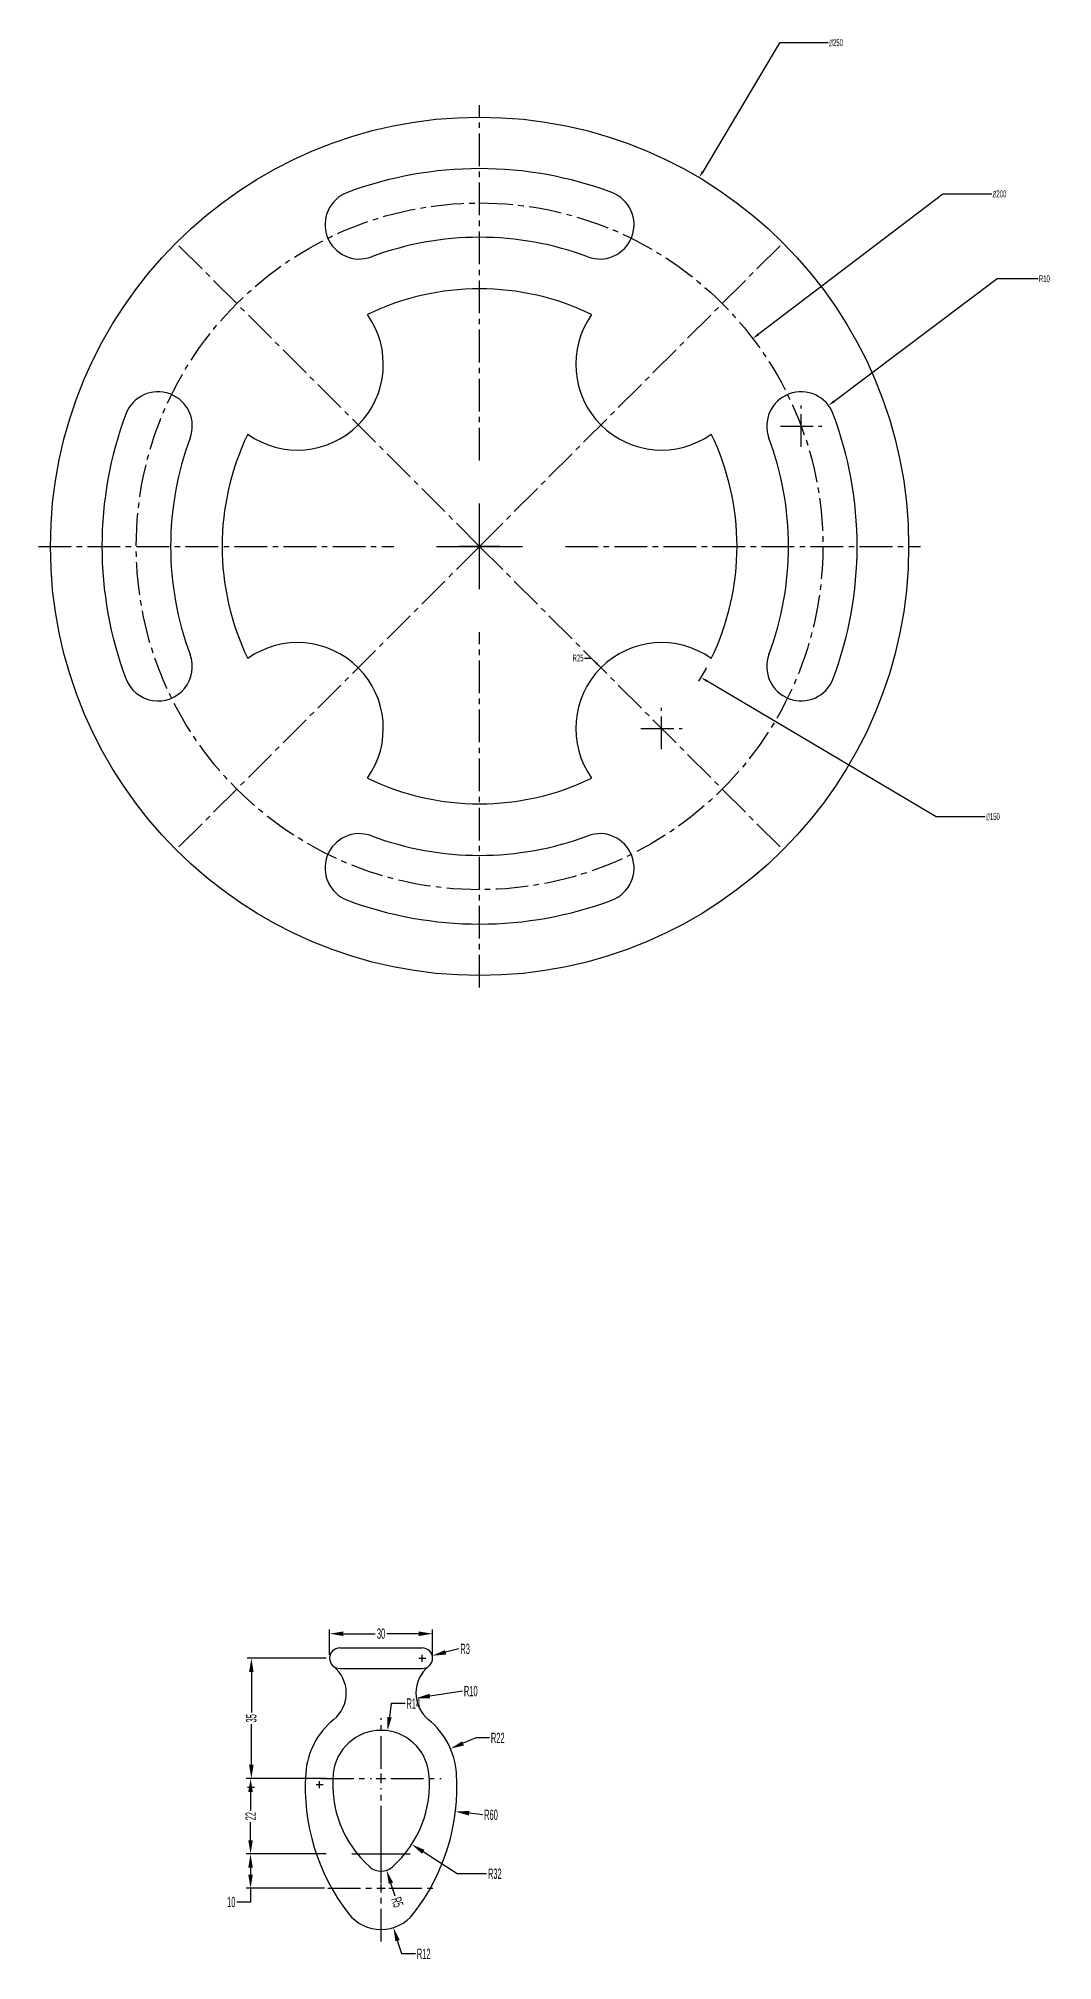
# Model space of a CAD drawing. Header units: millimetres. Extents: x 1568 to 31342, y 459 to 4403.
# Drawn here: x 4679 to 4974, y 1472 to 2031 of the extents above; entities that cross this region are included whole.
import ezdxf

# ---------------------------------------------------------------- set-up
doc = ezdxf.new("R2010")
doc.units = ezdxf.units.MM
doc.header["$LTSCALE"] = 0.5
doc.linetypes.add('CENTER2', pattern=[28.575, 19.05, -3.175, 3.175, -3.175])
for name, color, linetype in [('centre line', 3, 'CENTER2'), ('dim', 210, 'Continuous'), ('drawing', 7, 'Continuous')]:
    doc.layers.add(name, color=color, linetype=linetype)
doc.styles.get("Standard").update_dxf_attribs({"font": 'arial.ttf', "width": 0.5})
doc.dimstyles.new('darshu', dxfattribs={"dimscale": 0, "dimtxt": 2, "dimasz": 2, "dimexe": 1.25, "dimexo": 3, "dimtad": 0, "dimtoh": 1, "dimdec": 1, "dimdsep": 46, "dimtxsty": 'Standard', "dimcen": 6, "dimclrd": 6, "dimclre": 6, "dimclrt": 6, "dimadec": 0, "dimazin": 0, "dimtfac": 1, "dimtdec": 1, "dimtofl": 0, "dimtmove": 0, "dimatfit": 3, "dimfxl": 1, "dimtfillclr": 256, "dimlwd": 25, "dimlwe": 25, "dimarcsym": 0})
doc.dimstyles.new('DARSHU2', dxfattribs={"dimtxt": 3, "dimasz": 4, "dimexe": 1.25, "dimexo": 1, "dimtad": 0, "dimtoh": 1, "dimdec": 1, "dimdsep": 46, "dimtxsty": 'Standard', "dimcen": 1, "dimclrd": 6, "dimclre": 6, "dimclrt": 6, "dimadec": 0, "dimazin": 0, "dimtfac": 1, "dimtdec": 1, "dimtofl": 0, "dimtmove": 0, "dimatfit": 3, "dimfxl": 1, "dimtfillclr": 256, "dimlwd": 25, "dimlwe": 25, "dimarcsym": 0})

msp = doc.modelspace()

# ---------------------------------------------------------------- blocks, each defined once
blk = doc.blocks.new('*U40')
at = {"layer": 'Defpoints', "color": 0, "linetype": 'CENTER2', "transparency": 16777216}
for p, q in [((0, 25), (0, 128.5)), ((-128.5, 0), (-25, 0)), ((25, 0), (128.5, 0)), ((0, -128.5), (0, -25))]:
    blk.add_line(p, q, dxfattribs=at)
at = {"layer": 'Defpoints', "color": 0, "linetype": 'Continuous', "transparency": 16777216}
for p, q in [((0, -12.5), (0, 12.5)), ((-12.5, 0), (12.5, 0))]:
    blk.add_line(p, q, dxfattribs=at)
blk = doc.blocks.new('*U41')
at = {"layer": 'centre line', "color": 0, "linetype": 'CENTER2', "transparency": 16777216}
for p, q in [((0, 25), (0, 128.5)), ((-128.5, 0), (-25, 0)), ((25, 0), (128.5, 0)), ((0, -128.5), (0, -25))]:
    blk.add_line(p, q, dxfattribs=at)
at = {"layer": 'centre line', "color": 0, "linetype": 'Continuous', "transparency": 16777216}
for p, q in [((0, -12.5), (0, 12.5)), ((-12.5, 0), (12.5, 0))]:
    blk.add_line(p, q, dxfattribs=at)
blk = doc.blocks.new('*D42')
at = {"layer": 'Defpoints', "color": 0, "transparency": 16777216}
for p in [(4871.02, 1990.91), (4743.04, 1776.15)]:
    blk.add_point(p, dxfattribs=at)
at = {"layer": 'dim', "color": 6, "linetype": 'Continuous', "lineweight": 25, "transparency": 16777216}
for p, q in [((4894.39, 2030.13), (4872.04, 1992.62)), ((4908.63, 2030.13), (4894.39, 2030.13))]:
    blk.add_line(p, q, dxfattribs=at)
at = {"layer": 'dim', "color": 6, "lineweight": 25, "transparency": 16777216}
for p, q in [((4807.03, 1877.53), (4807.03, 1889.53)), ((4801.03, 1883.53), (4813.03, 1883.53))]:
    blk.add_line(p, q, dxfattribs=at)
at = {"layer": 'dim', "color": 6, "transparency": 16777216}
blk.add_solid([(4871.76, 1992.8), (4872.33, 1992.45), (4871.02, 1990.91)], dxfattribs=at)
at = {"layer": 'dim', "color": 6, "transparency": 16777216, "insert": (4910.9, 2030.13), "char_height": 2, "attachment_point": 5}
blk.add_mtext('∅250', dxfattribs=at)
blk = doc.blocks.new('*D43')
at = {"layer": 'Defpoints', "color": 0, "transparency": 16777216}
for p in [(4886.64, 1944.04), (4727.42, 1823.01)]:
    blk.add_point(p, dxfattribs=at)
at = {"layer": 'dim', "color": 6, "linetype": 'Continuous', "lineweight": 25, "transparency": 16777216}
for p, q in [((4941.98, 1986.11), (4888.23, 1945.25)), ((4956.22, 1986.11), (4941.98, 1986.11))]:
    blk.add_line(p, q, dxfattribs=at)
at = {"layer": 'dim', "color": 6, "lineweight": 25, "transparency": 16777216}
for p, q in [((4807.03, 1877.53), (4807.03, 1889.53)), ((4801.03, 1883.53), (4813.03, 1883.53))]:
    blk.add_line(p, q, dxfattribs=at)
at = {"layer": 'dim', "color": 6, "transparency": 16777216}
blk.add_solid([(4888.03, 1945.52), (4888.44, 1944.99), (4886.64, 1944.04)], dxfattribs=at)
at = {"layer": 'dim', "color": 6, "transparency": 16777216, "insert": (4958.49, 1986.11), "char_height": 2, "attachment_point": 5}
blk.add_mtext('∅200', dxfattribs=at)
blk = doc.blocks.new('*D44')
at = {"layer": 'Defpoints', "color": 0, "transparency": 16777216}
for p in [(4742.49, 1921.74), (4871.57, 1845.32)]:
    blk.add_point(p, dxfattribs=at)
at = {"layer": 'dim', "color": 6, "lineweight": 25, "transparency": 16777216}
for p, q in [((4807.03, 1877.53), (4807.03, 1889.53)), ((4801.03, 1883.53), (4813.03, 1883.53))]:
    blk.add_line(p, q, dxfattribs=at)
at = {"layer": 'dim', "color": 6, "linetype": 'Continuous', "lineweight": 25, "transparency": 16777216}
for p, q in [((4940.08, 1804.75), (4873.29, 1844.3)), ((4954.32, 1804.75), (4940.08, 1804.75))]:
    blk.add_line(p, q, dxfattribs=at)
blk.add_arc((4807.03, 1883.53), 75, 328.416, 331.8963, dxfattribs=at)
at = {"layer": 'dim', "color": 6, "transparency": 16777216}
blk.add_solid([(4873.46, 1844.58), (4873.12, 1844.01), (4871.57, 1845.32)], dxfattribs=at)
at = {"layer": 'dim', "color": 6, "transparency": 16777216, "insert": (4956.59, 1804.75), "char_height": 2, "attachment_point": 5}
blk.add_mtext('∅150', dxfattribs=at)
blk = doc.blocks.new('*D45')
at = {"layer": 'centre line', "color": 6, "linetype": 'Continuous', "lineweight": 25, "transparency": 16777216}
for p, q in [((4957.79, 1961.46), (4910.29, 1925.75)), ((4969.76, 1961.46), (4957.79, 1961.46))]:
    blk.add_line(p, q, dxfattribs=at)
at = {"layer": 'centre line', "color": 6, "lineweight": 25, "transparency": 16777216}
for p, q in [((4900.7, 1912.54), (4900.7, 1924.54)), ((4894.7, 1918.54), (4906.7, 1918.54))]:
    blk.add_line(p, q, dxfattribs=at)
at = {"layer": 'centre line', "color": 6, "transparency": 16777216}
blk.add_solid([(4910.09, 1926.02), (4910.49, 1925.48), (4908.69, 1924.55)], dxfattribs=at)
at = {"layer": 'Defpoints', "color": 0, "transparency": 16777216}
for p in [(4908.69, 1924.55), (4900.7, 1918.54)]:
    blk.add_point(p, dxfattribs=at)
at = {"layer": 'centre line', "color": 6, "transparency": 16777216, "insert": (4971.57, 1961.46), "char_height": 2, "attachment_point": 5}
blk.add_mtext('R10', dxfattribs=at)
blk = doc.blocks.new('*D46')
at = {"layer": 'centre line', "color": 6, "linetype": 'Continuous', "lineweight": 25, "transparency": 16777216}
for p, q in [((4837.56, 1851), (4839.56, 1851)), ((4839.56, 1851), (4840.97, 1849.59))]:
    blk.add_line(p, q, dxfattribs=at)
at = {"layer": 'centre line', "color": 6, "lineweight": 25, "transparency": 16777216}
for p, q in [((4860.06, 1824.49), (4860.06, 1836.49)), ((4854.06, 1830.49), (4866.06, 1830.49))]:
    blk.add_line(p, q, dxfattribs=at)
at = {"layer": 'centre line', "color": 6, "transparency": 16777216}
blk.add_solid([(4841.21, 1849.82), (4840.74, 1849.35), (4842.39, 1848.17)], dxfattribs=at)
at = {"layer": 'Defpoints', "color": 0, "transparency": 16777216}
for p in [(4842.39, 1848.17), (4860.06, 1830.49)]:
    blk.add_point(p, dxfattribs=at)
at = {"layer": 'centre line', "color": 6, "transparency": 16777216, "insert": (4835.73, 1851), "char_height": 2, "attachment_point": 5}
blk.add_mtext('R25', dxfattribs=at)
blk = doc.blocks.new('*U317')
at = {"layer": 'centre line', "color": 0, "linetype": 'CENTER2', "transparency": 16777216}
for p, q in [((0, 2.8), (0, 17.5)), ((-17.5, 0), (-2.8, 0)), ((2.8, 0), (17.5, 0)), ((0, -17.5), (0, -2.8))]:
    blk.add_line(p, q, dxfattribs=at)
at = {"layer": 'centre line', "color": 0, "linetype": 'Continuous', "transparency": 16777216}
for p, q in [((-1.4, 0), (1.4, 0)), ((0, -1.4), (0, 1.4))]:
    blk.add_line(p, q, dxfattribs=at)
blk = doc.blocks.new('*U318')
at = {"layer": 'centre line', "color": 0, "linetype": 'CENTER2', "transparency": 16777216}
for p, q in [((0, 1), (0, 8.5)), ((-8.5, 0), (-1, 0)), ((1, 0), (8.5, 0)), ((0, -8.5), (0, -1))]:
    blk.add_line(p, q, dxfattribs=at)
at = {"layer": 'centre line', "color": 0, "linetype": 'Continuous', "transparency": 16777216}
for p, q in [((-0.5, 0), (0.5, 0)), ((0, -0.5), (0, 0.5))]:
    blk.add_line(p, q, dxfattribs=at)
blk = doc.blocks.new('*U319')
at = {"layer": 'centre line', "color": 0, "linetype": 'CENTER2', "transparency": 16777216}
for p, q in [((0, 2.4), (0, 15.5)), ((-15.5, 0), (-2.4, 0)), ((2.4, 0), (15.5, 0)), ((0, -15.5), (0, -2.4))]:
    blk.add_line(p, q, dxfattribs=at)
at = {"layer": 'centre line', "color": 0, "linetype": 'Continuous', "transparency": 16777216}
for p, q in [((-1.2, 0), (1.2, 0)), ((0, -1.2), (0, 1.2))]:
    blk.add_line(p, q, dxfattribs=at)
blk = doc.blocks.new('*D320')
at = {"layer": 'centre line', "color": 6, "linetype": 'Continuous', "lineweight": 25, "transparency": 16777216}
for p, q in [((4763.34, 1560.71), (4763.34, 1568.1)), ((4793.34, 1560.71), (4793.34, 1568.1)), ((4767.34, 1566.85), (4776.64, 1566.85)), ((4789.34, 1566.85), (4780.04, 1566.85))]:
    blk.add_line(p, q, dxfattribs=at)
at = {"layer": 'centre line', "color": 6, "transparency": 16777216}
for points in [[(4767.34, 1567.51), (4767.34, 1566.18), (4763.34, 1566.85)], [(4789.34, 1567.51), (4789.34, 1566.18), (4793.34, 1566.85)]]:
    blk.add_solid(points, dxfattribs=at)
at = {"layer": 'Defpoints', "color": 0, "transparency": 16777216}
for p in [(4793.34, 1566.85), (4763.34, 1559.71), (4793.34, 1559.71)]:
    blk.add_point(p, dxfattribs=at)
at = {"layer": 'centre line', "color": 6, "transparency": 16777216, "insert": (4778.34, 1566.85), "char_height": 3, "attachment_point": 5}
blk.add_mtext('30', dxfattribs=at)
blk = doc.blocks.new('*D321')
at = {"layer": 'centre line', "color": 6, "linetype": 'Continuous', "lineweight": 25, "transparency": 16777216}
for p, q in [((4762.34, 1559.71), (4739.31, 1559.71)), ((4740.56, 1555.71), (4740.56, 1543.91)), ((4740.56, 1528.71), (4740.56, 1540.51)), ((4762.34, 1524.71), (4739.31, 1524.71))]:
    blk.add_line(p, q, dxfattribs=at)
at = {"layer": 'centre line', "color": 6, "transparency": 16777216}
for points in [[(4739.89, 1555.71), (4741.22, 1555.71), (4740.56, 1559.71)], [(4739.89, 1528.71), (4741.22, 1528.71), (4740.56, 1524.71)]]:
    blk.add_solid(points, dxfattribs=at)
at = {"layer": 'Defpoints', "color": 0, "transparency": 16777216}
for p in [(4763.34, 1559.71), (4740.56, 1524.71), (4763.34, 1524.71)]:
    blk.add_point(p, dxfattribs=at)
at = {"layer": 'centre line', "color": 6, "transparency": 16777216, "insert": (4740.56, 1542.21), "char_height": 3, "attachment_point": 5, "rotation": 90}
blk.add_mtext('35', dxfattribs=at)
blk = doc.blocks.new('*D322')
at = {"layer": 'centre line', "color": 6, "linetype": 'Continuous', "lineweight": 25, "transparency": 16777216}
for p, q in [((4762.34, 1524.71), (4739.08, 1524.71)), ((4740.33, 1520.71), (4740.33, 1515.41)), ((4740.33, 1506.71), (4740.33, 1512.01)), ((4762.34, 1502.71), (4739.08, 1502.71))]:
    blk.add_line(p, q, dxfattribs=at)
at = {"layer": 'centre line', "color": 6, "transparency": 16777216}
for points in [[(4739.66, 1520.71), (4740.99, 1520.71), (4740.33, 1524.71)], [(4739.66, 1506.71), (4740.99, 1506.71), (4740.33, 1502.71)]]:
    blk.add_solid(points, dxfattribs=at)
at = {"layer": 'Defpoints', "color": 0, "transparency": 16777216}
for p in [(4763.34, 1524.71), (4740.33, 1502.71), (4763.34, 1502.71)]:
    blk.add_point(p, dxfattribs=at)
at = {"layer": 'centre line', "color": 6, "transparency": 16777216, "insert": (4740.33, 1513.71), "char_height": 3, "attachment_point": 5, "rotation": 90}
blk.add_mtext('22', dxfattribs=at)
blk = doc.blocks.new('*D323')
at = {"layer": 'centre line', "color": 6, "linetype": 'Continuous', "lineweight": 25, "transparency": 16777216}
for p, q in [((4762.34, 1502.71), (4739.08, 1502.71)), ((4740.33, 1498.71), (4740.33, 1496.71)), ((4761.84, 1492.71), (4739.08, 1492.71)), ((4740.33, 1492.71), (4740.33, 1488.71)), ((4740.33, 1488.71), (4736.33, 1488.71))]:
    blk.add_line(p, q, dxfattribs=at)
at = {"layer": 'centre line', "color": 6, "transparency": 16777216}
for points in [[(4739.66, 1498.71), (4740.99, 1498.71), (4740.33, 1502.71)], [(4739.66, 1496.71), (4740.99, 1496.71), (4740.33, 1492.71)]]:
    blk.add_solid(points, dxfattribs=at)
at = {"layer": 'Defpoints', "color": 0, "transparency": 16777216}
for p in [(4763.34, 1502.71), (4740.33, 1492.71), (4762.84, 1492.71)]:
    blk.add_point(p, dxfattribs=at)
at = {"layer": 'centre line', "color": 6, "transparency": 16777216, "insert": (4734.7, 1488.71), "char_height": 3, "attachment_point": 5}
blk.add_mtext('10', dxfattribs=at)
blk = doc.blocks.new('*D324')
at = {"layer": 'centre line', "color": 6, "linetype": 'Continuous', "lineweight": 25, "transparency": 16777216}
blk.add_line((4801, 1562.41), (4797.13, 1561.43), dxfattribs=at)
at = {"layer": 'centre line', "color": 6, "lineweight": 25, "transparency": 16777216}
for p, q in [((4789.34, 1559.71), (4791.34, 1559.71)), ((4790.34, 1558.71), (4790.34, 1560.71))]:
    blk.add_line(p, q, dxfattribs=at)
at = {"layer": 'centre line', "color": 6, "transparency": 16777216}
blk.add_solid([(4796.96, 1562.08), (4797.29, 1560.78), (4793.25, 1560.45)], dxfattribs=at)
at = {"layer": 'Defpoints', "color": 0, "transparency": 16777216}
for p in [(4790.34, 1559.71), (4793.25, 1560.45)]:
    blk.add_point(p, dxfattribs=at)
at = {"layer": 'centre line', "color": 6, "transparency": 16777216, "insert": (4802.84, 1562.41), "char_height": 3, "attachment_point": 5}
blk.add_mtext('R3', dxfattribs=at)
blk = doc.blocks.new('*D325')
at = {"layer": 'centre line', "color": 6, "linetype": 'Continuous', "lineweight": 25, "transparency": 16777216}
blk.add_line((4802.05, 1550.11), (4792.55, 1548.68), dxfattribs=at)
at = {"layer": 'centre line', "color": 6, "transparency": 16777216}
blk.add_solid([(4792.45, 1549.34), (4792.65, 1548.02), (4788.59, 1548.09)], dxfattribs=at)
at = {"layer": 'Defpoints', "color": 0, "transparency": 16777216}
for p in [(4788.59, 1548.09), (4798.48, 1549.58)]:
    blk.add_point(p, dxfattribs=at)
at = {"layer": 'centre line', "color": 6, "transparency": 16777216, "insert": (4804.46, 1550.11), "char_height": 3, "attachment_point": 5}
blk.add_mtext('R10', dxfattribs=at)
blk = doc.blocks.new('*D326')
at = {"layer": 'centre line', "color": 6, "linetype": 'Continuous', "lineweight": 25, "transparency": 16777216}
for p, q in [((4805.92, 1536.5), (4802.25, 1534.93)), ((4809.92, 1536.5), (4805.92, 1536.5))]:
    blk.add_line(p, q, dxfattribs=at)
at = {"layer": 'centre line', "color": 6, "lineweight": 25, "transparency": 16777216}
for p, q in [((4777.34, 1524.71), (4779.34, 1524.71)), ((4778.34, 1523.71), (4778.34, 1525.71))]:
    blk.add_line(p, q, dxfattribs=at)
at = {"layer": 'centre line', "color": 6, "transparency": 16777216}
blk.add_solid([(4801.98, 1535.54), (4802.51, 1534.32), (4798.57, 1533.36)], dxfattribs=at)
at = {"layer": 'Defpoints', "color": 0, "transparency": 16777216}
for p in [(4798.57, 1533.36), (4778.34, 1524.71)]:
    blk.add_point(p, dxfattribs=at)
at = {"layer": 'centre line', "color": 6, "transparency": 16777216, "insert": (4812.33, 1536.5), "char_height": 3, "attachment_point": 5}
blk.add_mtext('R22', dxfattribs=at)
blk = doc.blocks.new('*D327')
at = {"layer": 'centre line', "color": 6, "lineweight": 25, "transparency": 16777216}
for p, q in [((4740.43, 1521.15), (4740.43, 1523.15)), ((4739.43, 1522.15), (4741.43, 1522.15))]:
    blk.add_line(p, q, dxfattribs=at)
at = {"layer": 'centre line', "color": 6, "linetype": 'Continuous', "lineweight": 25, "transparency": 16777216}
blk.add_line((4807.95, 1514.1), (4803.98, 1514.57), dxfattribs=at)
at = {"layer": 'centre line', "color": 6, "transparency": 16777216}
blk.add_solid([(4804.06, 1515.24), (4803.9, 1513.91), (4800, 1515.05)], dxfattribs=at)
at = {"layer": 'Defpoints', "color": 0, "transparency": 16777216}
for p in [(4740.43, 1522.15), (4800, 1515.05)]:
    blk.add_point(p, dxfattribs=at)
at = {"layer": 'centre line', "color": 6, "transparency": 16777216, "insert": (4810.36, 1514.1), "char_height": 3, "attachment_point": 5}
blk.add_mtext('R60', dxfattribs=at)
blk = doc.blocks.new('*D328')
at = {"layer": 'centre line', "color": 6, "lineweight": 25, "transparency": 16777216}
for p, q in [((4777.34, 1492.71), (4779.34, 1492.71)), ((4778.34, 1491.71), (4778.34, 1493.71))]:
    blk.add_line(p, q, dxfattribs=at)
at = {"layer": 'centre line', "color": 6, "linetype": 'Continuous', "lineweight": 25, "transparency": 16777216}
for p, q in [((4784.35, 1473.63), (4783.15, 1477.45)), ((4788.35, 1473.63), (4784.35, 1473.63))]:
    blk.add_line(p, q, dxfattribs=at)
at = {"layer": 'centre line', "color": 6, "transparency": 16777216}
blk.add_solid([(4783.78, 1477.65), (4782.51, 1477.25), (4781.95, 1481.26)], dxfattribs=at)
at = {"layer": 'Defpoints', "color": 0, "transparency": 16777216}
for p in [(4778.34, 1492.71), (4781.95, 1481.26)]:
    blk.add_point(p, dxfattribs=at)
at = {"layer": 'centre line', "color": 6, "transparency": 16777216, "insert": (4790.76, 1473.63), "char_height": 3, "attachment_point": 5}
blk.add_mtext('R12', dxfattribs=at)
blk = doc.blocks.new('*D329')
at = {"layer": 'centre line', "color": 6, "lineweight": 25, "transparency": 16777216}
for p, q in [((4777.34, 1502.71), (4779.34, 1502.71)), ((4778.34, 1501.71), (4778.34, 1503.71))]:
    blk.add_line(p, q, dxfattribs=at)
at = {"layer": 'centre line', "color": 6, "linetype": 'Continuous', "lineweight": 25, "transparency": 16777216}
blk.add_line((4782.49, 1490.39), (4781.21, 1494.18), dxfattribs=at)
at = {"layer": 'centre line', "color": 6, "transparency": 16777216}
blk.add_solid([(4781.85, 1494.39), (4780.58, 1493.97), (4779.94, 1497.97)], dxfattribs=at)
at = {"layer": 'Defpoints', "color": 0, "transparency": 16777216}
for p in [(4778.34, 1502.71), (4779.94, 1497.97)]:
    blk.add_point(p, dxfattribs=at)
at = {"layer": 'centre line', "color": 6, "transparency": 16777216, "insert": (4783.08, 1488.65), "char_height": 3, "attachment_point": 5, "rotation": 288.6242}
blk.add_mtext('R5', dxfattribs=at)
blk = doc.blocks.new('*D330')
at = {"layer": 'centre line', "color": 6, "lineweight": 25, "transparency": 16777216}
for p, q in [((4759.43, 1522.91), (4761.43, 1522.91)), ((4760.43, 1521.91), (4760.43, 1523.91))]:
    blk.add_line(p, q, dxfattribs=at)
at = {"layer": 'centre line', "color": 6, "linetype": 'Continuous', "lineweight": 25, "transparency": 16777216}
for p, q in [((4800.48, 1496.94), (4790.63, 1503.33)), ((4809.07, 1496.94), (4800.48, 1496.94))]:
    blk.add_line(p, q, dxfattribs=at)
at = {"layer": 'centre line', "color": 6, "transparency": 16777216}
blk.add_solid([(4791, 1503.89), (4790.27, 1502.77), (4787.28, 1505.5)], dxfattribs=at)
at = {"layer": 'Defpoints', "color": 0, "transparency": 16777216}
for p in [(4760.43, 1522.91), (4787.28, 1505.5)]:
    blk.add_point(p, dxfattribs=at)
at = {"layer": 'centre line', "color": 6, "transparency": 16777216, "insert": (4811.48, 1496.94), "char_height": 3, "attachment_point": 5}
blk.add_mtext('R32', dxfattribs=at)
blk = doc.blocks.new('*D331')
at = {"layer": 'centre line', "color": 6, "linetype": 'Continuous', "lineweight": 25, "transparency": 16777216}
for p, q in [((4781.33, 1546.51), (4780.78, 1542.54)), ((4785.33, 1546.51), (4781.33, 1546.51))]:
    blk.add_line(p, q, dxfattribs=at)
at = {"layer": 'centre line', "color": 6, "lineweight": 25, "transparency": 16777216}
for p, q in [((4777.34, 1524.71), (4779.34, 1524.71)), ((4778.34, 1523.71), (4778.34, 1525.71))]:
    blk.add_line(p, q, dxfattribs=at)
at = {"layer": 'centre line', "color": 6, "transparency": 16777216}
blk.add_solid([(4780.12, 1542.63), (4781.44, 1542.45), (4780.24, 1538.58)], dxfattribs=at)
at = {"layer": 'Defpoints', "color": 0, "transparency": 16777216}
for p in [(4780.24, 1538.58), (4778.34, 1524.71)]:
    blk.add_point(p, dxfattribs=at)
at = {"layer": 'centre line', "color": 6, "transparency": 16777216, "insert": (4787.74, 1546.51), "char_height": 3, "attachment_point": 5}
blk.add_mtext('R14', dxfattribs=at)

# ---------------------------------------------------------------- dimensions: what is measured, and where the dimension line sits
at = {"layer": 'centre line'}
dim = msp.add_radius_dim(center=(4900.701, 1918.539), mpoint=(4908.694, 1924.548), dimstyle='darshu', override={"dimscale": 1}, dxfattribs=at)
dim.commit()
dim.dimension.update_dxf_attribs({"geometry": '*D45', "text_midpoint": (4971.575, 1961.461), "dimtype": 164})
dim = msp.add_radius_dim(center=(4860.064, 1830.493), mpoint=(4842.386, 1848.171), dimstyle='darshu', override={"dimscale": 1}, dxfattribs=at)
dim.commit()
dim.dimension.update_dxf_attribs({"geometry": '*D46', "text_midpoint": (4835.734, 1851)})
dim = msp.add_linear_dim(base=(4793.34, 1566.847), p1=(4763.34, 1559.71), p2=(4793.34, 1559.71), dimstyle='DARSHU2', dxfattribs=at)
dim.commit()
dim.dimension.update_dxf_attribs({"geometry": '*D320', "text_midpoint": (4778.34, 1566.847)})
for center, mpoint, picture, middle in [((4790.34, 1559.71), (4793.248, 1560.447), '*D324', (4802.837, 1562.411)), ((4778.34, 1524.71), (4780.24, 1538.58), '*D331', (4787.74, 1546.506)), ((4778.34, 1524.71), (4798.568, 1533.359), '*D326', (4812.334, 1536.504)), ((4740.426, 1522.147), (4800.005, 1515.048), '*D327', (4810.363, 1514.101)), ((4778.34, 1502.71), (4779.937, 1497.972), '*D329', (4783.079, 1488.647)), ((4778.34, 1492.71), (4781.946, 1481.265), '*D328', (4790.76, 1473.635))]:
    dim = msp.add_radius_dim(center=center, mpoint=mpoint, dimstyle='DARSHU2', dxfattribs=at)
    dim.commit()
    dim.dimension.update_dxf_attribs({"geometry": picture, "text_midpoint": middle})
for base, p1, p2, picture, middle in [((4740.557, 1524.71), (4763.34, 1559.71), (4763.34, 1524.71), '*D321', (4740.557, 1542.21)), ((4740.327, 1502.71), (4763.34, 1524.71), (4763.34, 1502.71), '*D322', (4740.327, 1513.71)), ((4740.327, 1492.71), (4763.34, 1502.71), (4762.84, 1492.71), '*D323', (4734.701, 1488.71))]:
    dim = msp.add_linear_dim(base=base, p1=p1, p2=p2, angle=90, dimstyle='DARSHU2', dxfattribs=at)
    dim.commit()
    dim.dimension.update_dxf_attribs({"geometry": picture, "text_midpoint": middle})
for center, mpoint, picture, middle in [((4798.482, 1549.576), (4788.593, 1548.088), '*D325', (4802.049, 1550.112)), ((4760.43, 1522.915), (4787.279, 1505.504), '*D330', (4811.476, 1496.941))]:
    dim = msp.add_radius_dim(center=center, mpoint=mpoint, dimstyle='DARSHU2', dxfattribs=at)
    dim.commit()
    dim.dimension.update_dxf_attribs({"geometry": picture, "text_midpoint": middle, "dimtype": 164})
at = {"layer": 'dim'}
for p1, p2, picture, middle in [((4743.042, 1776.147), (4871.02, 1990.906), '*D42', (4910.898, 2030.125)), ((4727.42, 1823.012), (4886.642, 1944.041), '*D43', (4958.488, 1986.105)), ((4742.495, 1921.737), (4871.567, 1845.316), '*D44', (4956.59, 1804.748))]:
    dim = msp.add_diameter_dim_2p(p1=p1, p2=p2, dimstyle='darshu', override={"dimscale": 1}, dxfattribs=at)
    dim.commit()
    dim.dimension.update_dxf_attribs({"geometry": picture, "text_midpoint": middle, "dimtype": 163})

# ---------------------------------------------------------------- linework, layer by layer
at = {"layer": 'centre line'}
for q in [(4718.643, 1971.915), (4895.419, 1971.915), (4718.643, 1795.138), (4895.419, 1795.138)]:
    msp.add_line((4807.031, 1883.526), q, dxfattribs=at)
msp.add_circle((4807.031, 1883.526), 100, dxfattribs=at)
at = {"layer": 'Defpoints'}
for start, end in [(64.18814, 115.81187), (154.18814, 205.81186), (334.18814, 25.81186), (244.18814, 295.81186)]:
    msp.add_arc((4807.031, 1883.526), 75, start, end, dxfattribs=at)
at = {"layer": 'drawing'}
for p, q in [((4766.34, 1562.71), (4790.34, 1562.71)), ((4766.34, 1556.71), (4790.34, 1556.71))]:
    msp.add_line(p, q, dxfattribs=at)
msp.add_circle((4807.031, 1883.526), 125, dxfattribs=at)
for centre, radius, start, end in [((4807.031, 1883.526), 110, 90, 110.49509), ((4807.031, 1883.526), 110, 69.50491, 90), ((4772.018, 1977.197), 10, 110.49509, 290.49509), ((4842.044, 1977.197), 10, 249.50491, 69.50491), ((4807.031, 1883.526), 90, 90, 110.49509), ((4807.031, 1883.526), 90, 69.50491, 90), ((4753.998, 1936.559), 25, 234.59407, 35.40594), ((4860.064, 1936.559), 25, 144.59407, 305.40593), ((4713.361, 1918.539), 10, 339.50491, 159.50491), ((4900.701, 1918.539), 10, 20.49509, 200.49509), ((4807.031, 1883.526), 110, 159.50491, 180), ((4807.031, 1883.526), 110, 0, 20.49509), ((4807.031, 1883.526), 90, 159.50491, 180), ((4807.031, 1883.526), 90, 0, 20.49509), ((4807.031, 1883.526), 110, 180, 200.49509), ((4807.031, 1883.526), 90, 180, 200.49509), ((4807.031, 1883.526), 90, 339.50491, 0), ((4807.031, 1883.526), 110, 339.50491, 0), ((4753.998, 1830.493), 25, 324.59407, 125.40593), ((4860.064, 1830.493), 25, 54.59407, 215.40593), ((4713.361, 1848.514), 10, 200.49509, 20.49509), ((4900.701, 1848.514), 10, 159.50491, 339.50491), ((4772.018, 1789.856), 10, 69.50491, 249.50491), ((4807.031, 1883.526), 90, 249.50491, 270), ((4807.031, 1883.526), 90, 270, 290.49509), ((4842.044, 1789.856), 10, 290.49509, 110.49509), ((4807.031, 1883.526), 110, 249.50491, 270), ((4807.031, 1883.526), 110, 270, 290.49509), ((4766.34, 1559.71), 3, 90, 270), ((4790.34, 1559.71), 3, 270, 90), ((4758.198, 1549.576), 10, 309.00881, 51.22134), ((4798.482, 1549.576), 10, 128.77866, 230.99119), ((4778.34, 1524.71), 22, 129.00881, 176.13337), ((4778.34, 1524.71), 22, 3.86663, 50.99119), ((4778.34, 1524.71), 14, 5.72463, 174.27537), ((4816.253, 1522.147), 60, 176.13337, 217.82714), ((4796.25, 1522.915), 32, 174.27537, 228.44476), ((4760.43, 1522.915), 32, 311.55524, 5.72463), ((4740.426, 1522.147), 60, 322.17286, 3.86663), ((4778.34, 1502.71), 5, 228.44476, 311.55524), ((4778.34, 1492.71), 12, 217.82714, 322.17286)]:
    msp.add_arc(centre, radius, start, end, dxfattribs=at)

# ---------------------------------------------------------------- block references
at = {"layer": 'centre line', "linetype": 'CENTER2'}
for name, p in [('*U41', (4807.031, 1883.526)), ('*U317', (4778.34, 1524.71)), ('*U319', (4778.34, 1492.71)), ('*U318', (4778.34, 1502.71))]:
    msp.add_blockref(name, p, dxfattribs=at)
at = {"layer": 'Defpoints', "linetype": 'CENTER2'}
msp.add_blockref('*U40', (4807.031, 1883.526), dxfattribs=at)

msp.set_redraw_order([(e.dxf.handle, doc.entitydb.next_handle()) for e in msp.query("TEXT MTEXT ATTDEF DIMENSION ARC_DIMENSION")])  # texts and dimensions are drawn at this point

doc.saveas('drawing.dxf')
